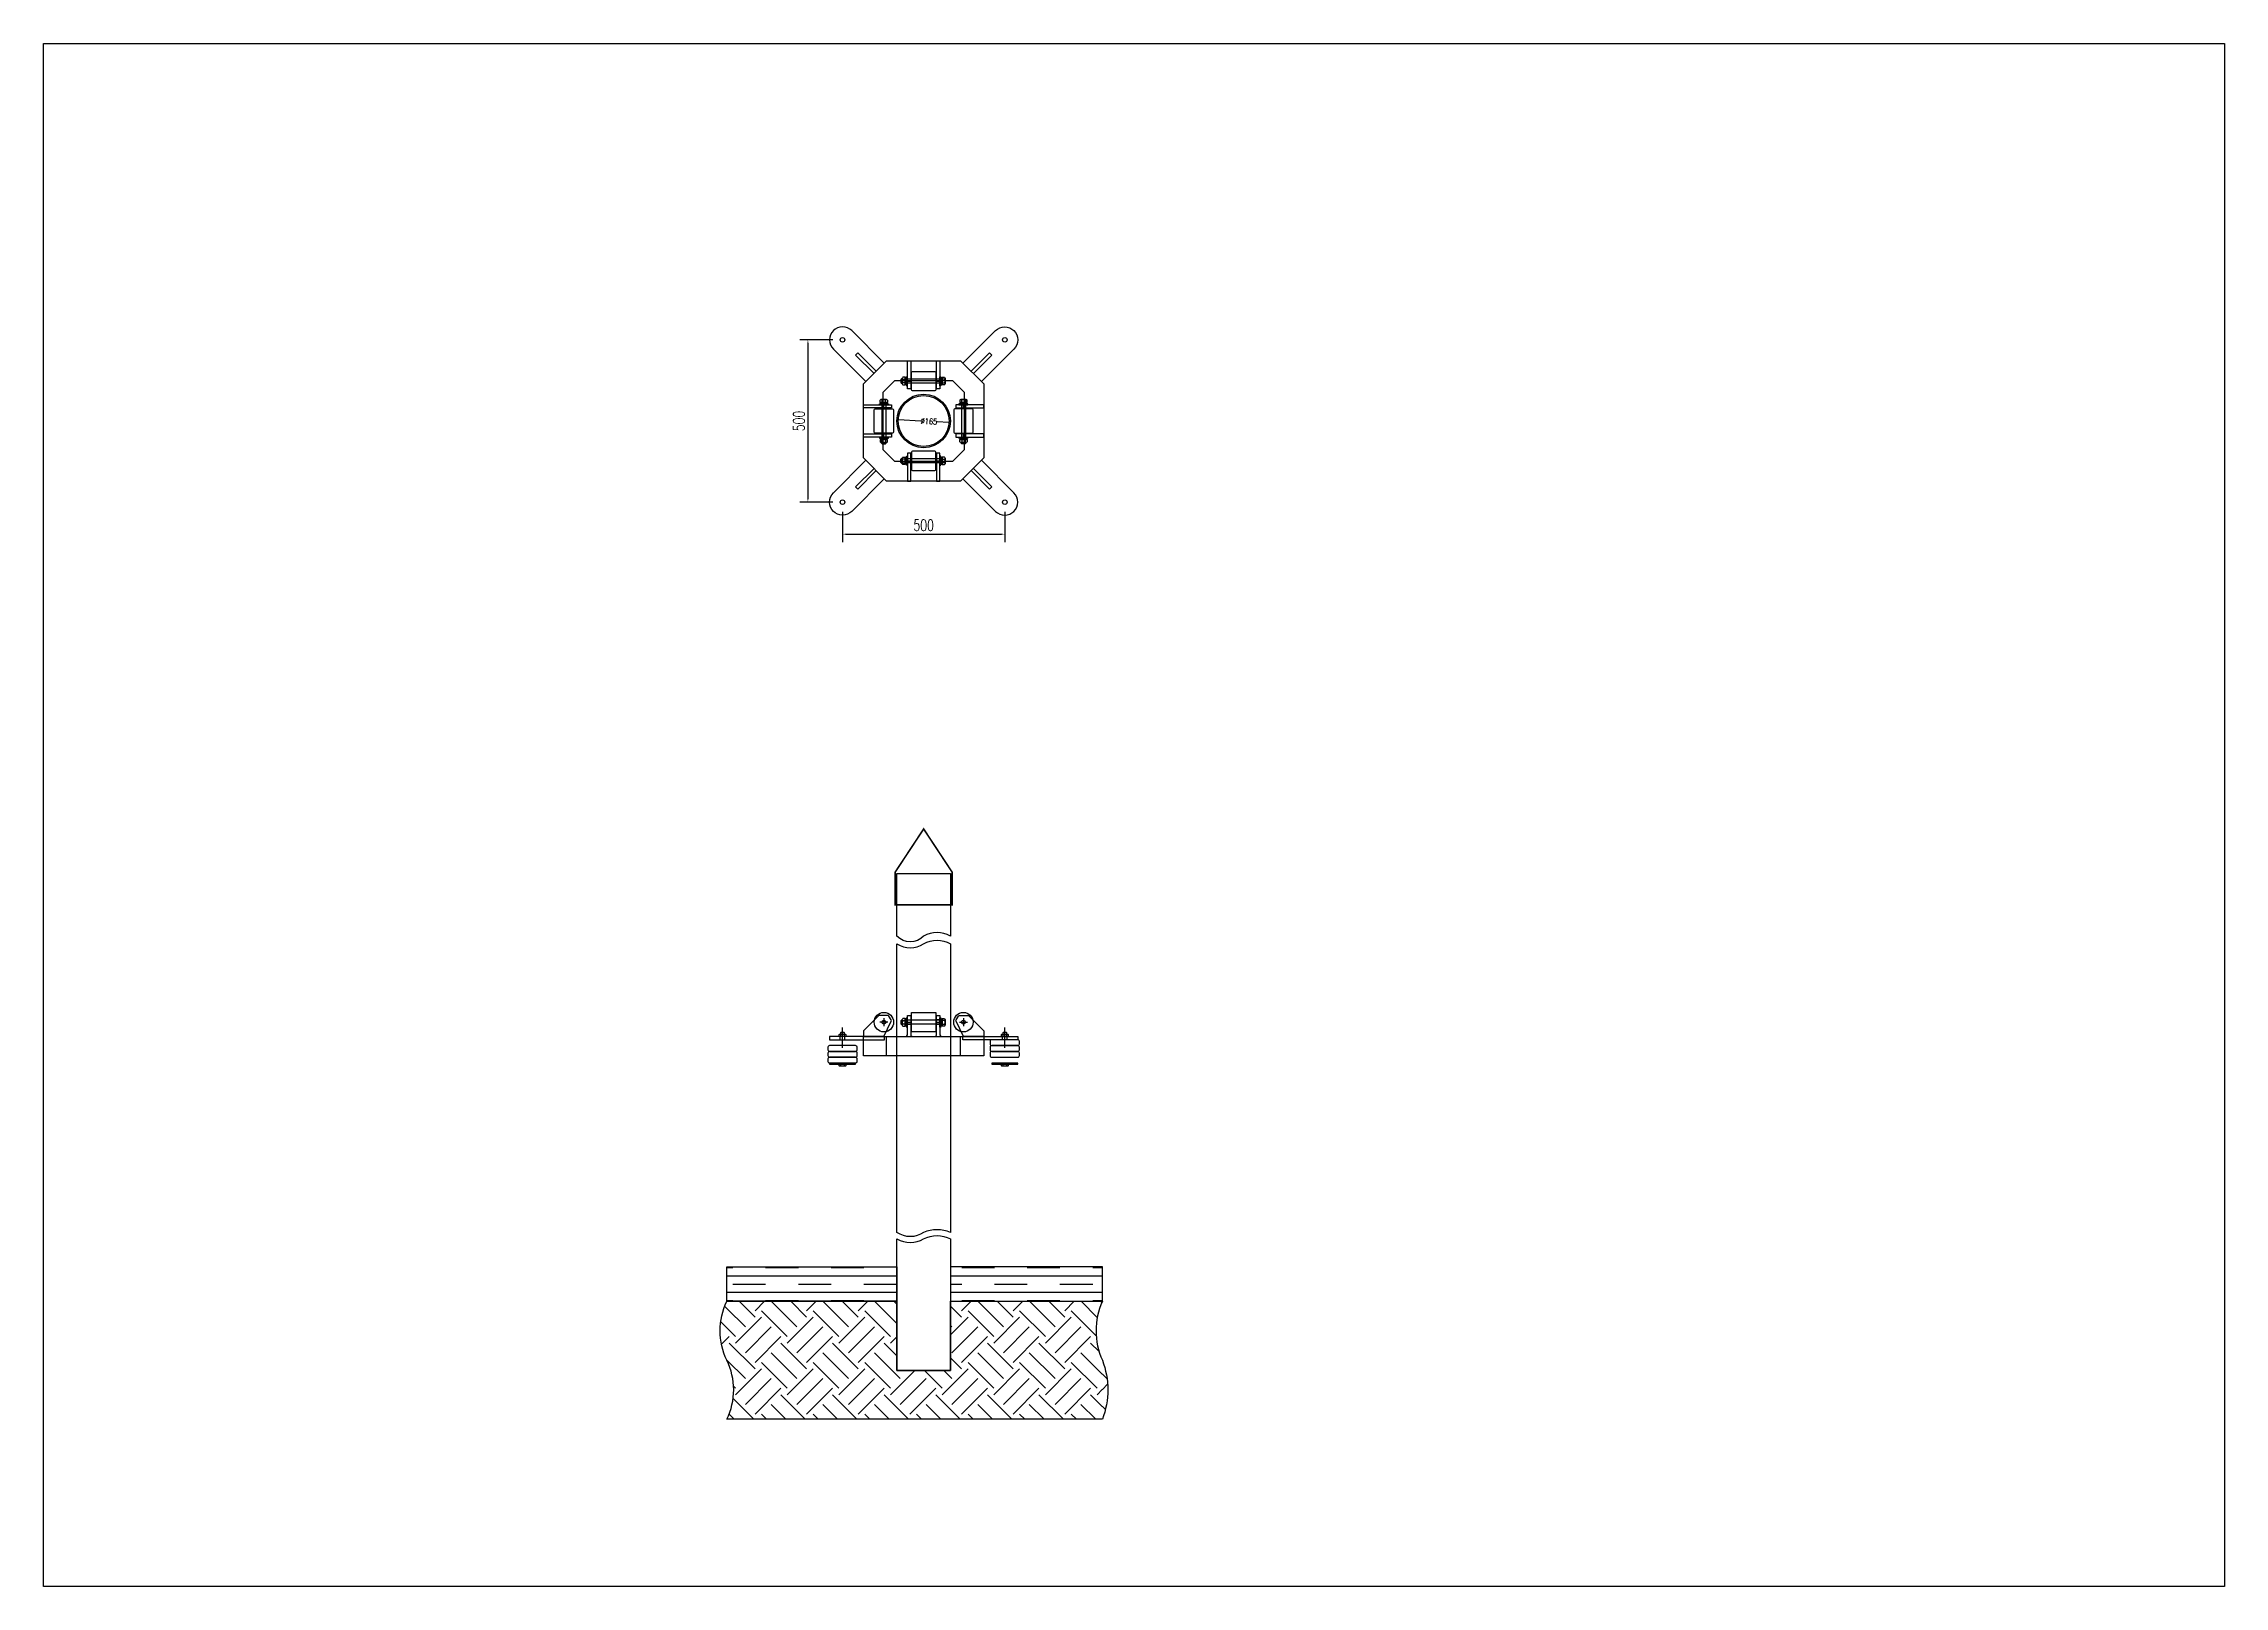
# Model space of a CAD drawing. Header units: millimetres. Extents: x -1714232 to -1367445, y 901519 to 1531173.
# Drawn here: x -1714232 to -1707512, y 919507 to 924259 of the extents above; entities that cross this region are included whole.
import ezdxf

# ---------------------------------------------------------------- set-up
doc = ezdxf.new("R2010")
doc.units = ezdxf.units.MM
doc.header["$LTSCALE"] = 1000
doc.linetypes.add('ACAD_ISO03W100', pattern=[30, 12, -18])
doc.layers.get('0').update_dxf_attribs({"linetype": 'CONTINUOUS'})
doc.layers.get('DEFPOINTS').update_dxf_attribs({"linetype": 'CONTINUOUS'})
for name, color, linetype in [('00-HATCH(填充)', 250, 'CONTINUOUS'), ('DOTE', 1, 'CONTINUOUS'), ('FT', 5, 'CONTINUOUS'), ('PUB_DIM', 3, 'CONTINUOUS'), ('W-ancillary measures附属措施', 1, 'CONTINUOUS'), ('W-MOUNTING固定方式', 5, 'CONTINUOUS'), ('ZJ', 251, 'CONTINUOUS')]:
    doc.layers.add(name, color=color, linetype=linetype)
doc.styles.add('STANDARD_T3', font='simplex.shx', dxfattribs={"width": 0.7, "bigfont": 'gbcbig.shx'})
doc.dimstyles.new('W&&10', dxfattribs={"dimtxt": 35, "dimasz": 10, "dimexe": 25, "dimexo": 30, "dimgap": 10, "dimtad": 1, "dimdec": 0, "dimzin": 0, "dimdsep": 46, "dimtxsty": 'STANDARD_T3', "dimcen": 0.09, "dimclrd": 1, "dimclre": 1, "dimclrt": 7, "dimazin": 2, "dimtfac": 1, "dimtdec": 0, "dimtix": 1, "dimtmove": 2, "dimatfit": 3, "dimfxl": 100, "dimtolj": 1, "dimtzin": 0, "dimarcsym": 0})
doc.dimstyles.new('W&&5', dxfattribs={"dimtxt": 17.5, "dimasz": 5, "dimexe": 12.5, "dimexo": 15, "dimgap": 5, "dimtad": 1, "dimdec": 0, "dimzin": 0, "dimdsep": 46, "dimtxsty": 'STANDARD_T3', "dimcen": 0.09, "dimclrd": 1, "dimclre": 1, "dimclrt": 7, "dimazin": 2, "dimtfac": 1, "dimtdec": 0, "dimtix": 1, "dimtmove": 2, "dimatfit": 3, "dimfxl": 100, "dimtolj": 1, "dimtzin": 0, "dimarcsym": 0})

msp = doc.modelspace()

# ---------------------------------------------------------------- blocks, each defined once
blk = doc.blocks.new('*D58')
at = {"color": 1, "lineweight": -2, "transparency": 16777216}
for p, q in [((-1711597.6, 923100.7), (-1711529, 923096.8)), ((-1711442.8, 923092), (-1711478.9, 923094))]:
    blk.add_line(p, q, dxfattribs=at)
at = {"color": 1, "transparency": 16777216}
for points in [[(-1711597.5, 923101.5), (-1711597.6, 923099.9), (-1711602.5, 923101)], [(-1711442.8, 923092.8), (-1711442.8, 923091.1), (-1711437.8, 923091.7)]]:
    blk.add_solid(points, dxfattribs=at)
at = {"layer": 'DEFPOINTS', "color": 0, "transparency": 16777216}
for p in [(-1711602.5, 923101, 0), (-1711437.8, 923091.7, 0)]:
    blk.add_point(p, dxfattribs=at)
at = {"color": 7, "transparency": 16777216, "insert": (-1711504, 923095.4), "char_height": 17.5, "attachment_point": 5, "rotation": 356.77079, "style": 'STANDARD_T3'}
blk.add_mtext('\\A1;∅165', dxfattribs=at)
blk = doc.blocks.new('*D59')
at = {"layer": 'DEFPOINTS', "color": 0, "transparency": 16777216}
for p in [(-1711770.2, 922846.3, 0), (-1711270.2, 922846.3, 0), (-1711270.2, 922747.7)]:
    blk.add_point(p, dxfattribs=at)
at = {"layer": 'PUB_DIM', "color": 1, "lineweight": -2, "transparency": 16777216}
for p, q in [((-1711770.2, 922816.3), (-1711770.2, 922722.7)), ((-1711270.2, 922816.3), (-1711270.2, 922722.7)), ((-1711760.2, 922747.7), (-1711280.2, 922747.7))]:
    blk.add_line(p, q, dxfattribs=at)
at = {"layer": 'PUB_DIM', "color": 1, "transparency": 16777216}
for points in [[(-1711760.2, 922749.3), (-1711760.2, 922746), (-1711770.2, 922747.7)], [(-1711280.2, 922749.3), (-1711280.2, 922746), (-1711270.2, 922747.7)]]:
    blk.add_solid(points, dxfattribs=at)
at = {"layer": 'PUB_DIM', "color": 7, "transparency": 16777216, "insert": (-1711520.2, 922775.2), "char_height": 35, "attachment_point": 5, "style": 'STANDARD_T3'}
blk.add_mtext('\\A1;500', dxfattribs=at)
blk = doc.blocks.new('*D60')
at = {"layer": 'DEFPOINTS', "color": 0, "transparency": 16777216}
for p in [(-1711770.2, 923346.3, 0), (-1711876.9, 922846.3), (-1711770.2, 922846.3, 0)]:
    blk.add_point(p, dxfattribs=at)
at = {"layer": 'PUB_DIM', "color": 1, "lineweight": -2, "transparency": 16777216}
for p, q in [((-1711800.2, 923346.3), (-1711901.9, 923346.3)), ((-1711876.9, 923336.3), (-1711876.9, 922856.3)), ((-1711800.2, 922846.3), (-1711901.9, 922846.3))]:
    blk.add_line(p, q, dxfattribs=at)
at = {"layer": 'PUB_DIM', "color": 1, "transparency": 16777216}
for points in [[(-1711878.6, 923336.3), (-1711875.3, 923336.3), (-1711876.9, 923346.3)], [(-1711878.6, 922856.3), (-1711875.3, 922856.3), (-1711876.9, 922846.3)]]:
    blk.add_solid(points, dxfattribs=at)
at = {"layer": 'PUB_DIM', "color": 7, "transparency": 16777216, "insert": (-1711904.4, 923096.3), "char_height": 35, "attachment_point": 5, "rotation": 90, "style": 'STANDARD_T3'}
blk.add_mtext('\\A1;500', dxfattribs=at)

# ---------------------------------------------------------------- dimensions: what is measured, and where the dimension line sits
dim = msp.add_diameter_dim_2p(p1=(-1711602.5, 923101, 0), p2=(-1711437.8, 923091.7, 0), dimstyle='W&&5')
dim.commit()
dim.dimension.update_dxf_attribs({"geometry": '*D58', "text_midpoint": (-1711504, 923095.4), "dimtype": 163})
at = {"layer": 'PUB_DIM'}
dim = msp.add_linear_dim(base=(-1711876.9, 922846.3), p1=(-1711770.2, 923346.3, 0), p2=(-1711770.2, 922846.3, 0), angle=90, dimstyle='W&&10', dxfattribs=at)
dim.commit()
dim.dimension.update_dxf_attribs({"geometry": '*D60', "text_midpoint": (-1711904.4, 923096.3)})
dim = msp.add_linear_dim(base=(-1711270.2, 922747.7), p1=(-1711770.2, 922846.3, 0), p2=(-1711270.2, 922846.3, 0), dimstyle='W&&10', dxfattribs=at)
dim.commit()
dim.dimension.update_dxf_attribs({"geometry": '*D59', "text_midpoint": (-1711520.2, 922775.2)})

# ---------------------------------------------------------------- hatches: boundary and pattern name
h = msp.add_hatch(color=256)
h.dxf.hatch_style = 1
edge = h.paths.add_edge_path()
edge.add_arc((-1711520.2, 923096.3), 82.5, 0, 360)
edge = h.paths.add_edge_path(flags=16)
edge.add_arc((-1711520.2, 923096.3), 78.5, 0, 360)
edge = h.paths.add_edge_path()
edge.add_arc((-1711520.2, 923096.3), 82.5, 0, 360)
edge = h.paths.add_edge_path(flags=16)
edge.add_arc((-1711520.2, 923096.3), 78.5, 0, 360)
h = msp.add_hatch()
h.set_pattern_fill('土壤', color=256, scale=30, angle=45)
h.set_pattern_definition([(45, (-3011878.98, -1010947.8), (0, 159.099026), [112.5, -112.5]), (45, (-3011908.81, -1010917.97), (0, 159.099026), [112.5, -112.5]), (45, (-3011938.64, -1010888.13), (0, 159.099026), [112.5, -112.5]), (135, (-3011938.64, -1010868.25), (-159.099026, 3e-14), [112.5, -112.5]), (135, (-3011908.81, -1010838.42), (-159.099026, 3e-14), [112.5, -112.5]), (135, (-3011878.98, -1010808.58), (-159.099026, 3e-14), [112.5, -112.5])])
edge = h.paths.add_edge_path()
edge.add_line((-1712126.5, 920384.7), (-1711602.7, 920384.7))
edge.add_line((-1711602.7, 920384.7), (-1711602.7, 920171.2))
edge.add_line((-1711602.7, 920171.2), (-1711437.7, 920171.2))
edge.add_line((-1711437.7, 920171.2), (-1711437.7, 920384.7))
edge.add_line((-1711437.7, 920384.7), (-1710969.6, 920384.7))
edge.add_arc((-1710766.9, 920293.9), 222.1, 155.86112, 204.13888)
edge.add_arc((-1711206.3, 920112.2), 253.5, -20.99526, 20.99526, ccw=False)
edge.add_line((-1710969.6, 920021.4), (-1712126.5, 920021.4))
edge.add_arc((-1712313.7, 920112.2), 208.1, 334.11584, 385.88416)
edge.add_arc((-1711937.7, 920293.9), 209.5, 154.30228, 205.69772, ccw=False)
at = {"layer": 'PUB_DIM'}
h = msp.add_hatch(dxfattribs=at)
h.set_pattern_fill('不能通行的沼泽地', color=256, scale=30)
h.set_pattern_definition([(0, (-3018882.764, -1011305.216), (100.77696, 50.38848), [100.77696, -100.77696]), (0, (-3018983.54, -1011280.02), (0, 50.38848), [])])
h.paths.add_polyline_path([(-1711602.7, 920384.7), (-1712126.5, 920384.7), (-1712126.5, 920491.3), (-1711602.7, 920491.3)])
h.paths.add_polyline_path([(-1711437.7, 920384.7), (-1710969.6, 920384.7), (-1710969.6, 920491.3), (-1711437.7, 920491.3)])

# ---------------------------------------------------------------- linework, layer by layer
at = {"color": 4}
for p, q in [((-1711586.2, 923219.3, 0), (-1711590.2, 923219.3, 0)), ((-1711586.2, 923225.3, 0), (-1711589.2, 923225.3, 0)), ((-1711589.2, 923213.3, 0), (-1711586.2, 923213.3, 0)), ((-1711649.2, 923030.3, 0), (-1711649.2, 923027.3, 0)), ((-1711643.2, 923030.3, 0), (-1711643.2, 923026.3, 0)), ((-1711637.2, 923027.3, 0), (-1711637.2, 923030.3, 0)), ((-1711403.2, 923027.3, 0), (-1711403.2, 923030.3, 0)), ((-1711397.2, 923030.3, 0), (-1711397.2, 923026.3, 0)), ((-1711391.2, 923030.3, 0), (-1711391.2, 923027.3, 0)), ((-1711586.2, 922973.3, 0), (-1711590.2, 922973.3, 0)), ((-1711589.2, 922979.3, 0), (-1711586.2, 922979.3, 0)), ((-1711586.2, 922967.3, 0), (-1711589.2, 922967.3, 0)), ((-1711586.2, 921249.9, 0), (-1711589.2, 921249.9, 0)), ((-1711586.2, 921243.9, 0), (-1711590.2, 921243.9, 0)), ((-1711589.2, 921237.9, 0), (-1711586.2, 921237.9, 0))]:
    msp.add_line(p, q, dxfattribs=at)
for p, q in [((-1711584.2, 923224.8, 0), (-1711577.2, 923224.8, 0)), ((-1711577.2, 923213.8, 0), (-1711584.2, 923213.8, 0)), ((-1711573.2, 923218.3, 0), (-1711577.2, 923221.6, 0)), ((-1711573.2, 923216, 0), (-1711577.2, 923219.3, 0)), ((-1711467.2, 923218.3, 0), (-1711463.2, 923221.6, 0)), ((-1711467.2, 923216, 0), (-1711463.2, 923219.3, 0)), ((-1711456.2, 923224.8, 0), (-1711463.2, 923224.8, 0)), ((-1711463.2, 923213.8, 0), (-1711456.2, 923213.8, 0)), ((-1711454.2, 923212.3, 0), (-1711454.2, 923226.3, 0)), ((-1711636.2, 923162.3, 0), (-1711650.2, 923162.3, 0)), ((-1711648.7, 923160.3, 0), (-1711648.7, 923153.3, 0)), ((-1711642.1, 923149.3, 0), (-1711645.5, 923153.3, 0)), ((-1711639.8, 923149.3, 0), (-1711643.2, 923153.3, 0)), ((-1711637.7, 923153.3, 0), (-1711637.7, 923160.3, 0)), ((-1711404.2, 923162.3, 0), (-1711390.2, 923162.3, 0)), ((-1711402.7, 923153.3, 0), (-1711402.7, 923160.3, 0)), ((-1711400.5, 923149.3, 0), (-1711397.2, 923153.3, 0)), ((-1711398.2, 923149.3, 0), (-1711394.9, 923153.3, 0)), ((-1711391.7, 923160.3, 0), (-1711391.7, 923153.3, 0)), ((-1711648.7, 923032.3, 0), (-1711648.7, 923039.3, 0)), ((-1711642.1, 923043.3, 0), (-1711645.5, 923039.3, 0)), ((-1711639.8, 923043.3, 0), (-1711643.2, 923039.3, 0)), ((-1711637.7, 923039.3, 0), (-1711637.7, 923032.3, 0)), ((-1711402.7, 923039.3, 0), (-1711402.7, 923032.3, 0)), ((-1711400.5, 923043.3, 0), (-1711397.2, 923039.3, 0)), ((-1711398.2, 923043.3, 0), (-1711394.9, 923039.3, 0)), ((-1711391.7, 923032.3, 0), (-1711391.7, 923039.3, 0)), ((-1711577.2, 922978.8, 0), (-1711584.2, 922978.8, 0)), ((-1711584.2, 922967.8, 0), (-1711577.2, 922967.8, 0)), ((-1711573.2, 922976.7, 0), (-1711577.2, 922973.3, 0)), ((-1711573.2, 922974.4, 0), (-1711577.2, 922971, 0)), ((-1711467.2, 922976.7, 0), (-1711463.2, 922973.3, 0)), ((-1711467.2, 922974.4, 0), (-1711463.2, 922971, 0)), ((-1711463.2, 922978.8, 0), (-1711456.2, 922978.8, 0)), ((-1711456.2, 922967.8, 0), (-1711463.2, 922967.8, 0)), ((-1711454.2, 922980.3, 0), (-1711454.2, 922966.3, 0)), ((-1711584.2, 921249.4, 0), (-1711577.2, 921249.4, 0)), ((-1711573.2, 921242.9, 0), (-1711577.2, 921246.2, 0)), ((-1711570.2, 921205.5, 0), (-1711570.2, 921265.5, 0)), ((-1711480.2, 921205.5, 0), (-1711480.2, 921265.5, 0)), ((-1711480.2, 921265.5, 0), (-1711470.2, 921265.5, 0)), ((-1711470.2, 921265.5, 0), (-1711470.2, 921205.5, 0)), ((-1711467.2, 921242.9, 0), (-1711463.2, 921246.2, 0)), ((-1711456.2, 921249.4, 0), (-1711463.2, 921249.4, 0)), ((-1711454.2, 921236.9, 0), (-1711454.2, 921250.9, 0)), ((-1711577.2, 921238.4, 0), (-1711584.2, 921238.4, 0)), ((-1711573.2, 921240.6, 0), (-1711577.2, 921243.9, 0)), ((-1711575.2, 921200.5, 0), (-1711465.2, 921200.5, 0)), ((-1711467.2, 921240.6, 0), (-1711463.2, 921243.9, 0)), ((-1711463.2, 921238.4, 0), (-1711456.2, 921238.4, 0))]:
    msp.add_line(p, q)
at = {"color": 6, "linetype": 'ACAD_ISO03W100'}
for p, q in [((-1711470.2, 923224.8, 0), (-1711570.2, 923224.8, 0)), ((-1711470.2, 923212.8, 0), (-1711570.2, 923212.8, 0)), ((-1711648.7, 923146.3, 0), (-1711648.7, 923046.3, 0)), ((-1711636.7, 923146.3, 0), (-1711636.7, 923046.3, 0)), ((-1711403.7, 923146.3, 0), (-1711403.7, 923046.3, 0)), ((-1711391.7, 923146.3, 0), (-1711391.7, 923046.3, 0)), ((-1711470.2, 922979.8, 0), (-1711570.2, 922979.8, 0)), ((-1711470.2, 922967.8, 0), (-1711570.2, 922967.8, 0)), ((-1711470.2, 921250.5, 0), (-1711570.2, 921250.5, 0)), ((-1711470.2, 921238.5, 0), (-1711570.2, 921238.5, 0))]:
    msp.add_line(p, q, dxfattribs=at)
at = {"color": 2}
for p, q in [((-1711570.2, 923218.8, 0), (-1711560.2, 923218.8, 0)), ((-1711480.2, 923218.8, 0), (-1711470.2, 923218.8, 0)), ((-1711642.7, 923136.3, 0), (-1711642.7, 923146.3, 0)), ((-1711397.7, 923136.3, 0), (-1711397.7, 923146.3, 0)), ((-1711642.7, 923046.3, 0), (-1711642.7, 923056.3, 0)), ((-1711397.7, 923046.3, 0), (-1711397.7, 923056.3, 0)), ((-1711570.2, 922973.8, 0), (-1711560.2, 922973.8, 0)), ((-1711480.2, 922973.8, 0), (-1711470.2, 922973.8, 0)), ((-1711570.2, 921244.5, 0), (-1711560.2, 921244.5, 0)), ((-1711480.2, 921244.5, 0), (-1711470.2, 921244.5, 0))]:
    msp.add_line(p, q, dxfattribs=at)
at = {"color": 1}
for p, q in [((-1711570.2, 921251.5, 0), (-1711560.2, 921251.5, 0)), ((-1711470.2, 921251.5, 0), (-1711480.2, 921251.5, 0)), ((-1711560.2, 921237.5, 0), (-1711570.2, 921237.5, 0)), ((-1711470.2, 921237.5, 0), (-1711480.2, 921237.5, 0))]:
    msp.add_line(p, q, dxfattribs=at)
at = {"color": 5}
for p, q in [((-1711634.2, 921140.5, 0), (-1711634.2, 921200.5, 0)), ((-1711406.2, 921140.5, 0), (-1711406.2, 921200.5, 0))]:
    msp.add_line(p, q, dxfattribs=at)
at = {"elevation": 0}
for points in [[(-1711335.2, 923210.3), (-1711335.2, 922982.3), (-1711406.2, 922911.3), (-1711634.2, 922911.3), (-1711705.2, 922982.3), (-1711705.2, 923210.3), (-1711634.2, 923281.3), (-1711406.2, 923281.3)], [(-1711560.2, 923281.3), (-1711560.2, 923195.5), (-1711570.2, 923195.5), (-1711570.2, 923281.3)], [(-1711470.2, 923281.3), (-1711470.2, 923195.5), (-1711480.2, 923195.5), (-1711480.2, 923281.3)], [(-1711395.2, 923185.5), (-1711395.2, 923007.2), (-1711431, 922971.3), (-1711609.3, 922971.3), (-1711645.2, 923007.2), (-1711645.2, 923185.5), (-1711609.3, 923221.3), (-1711431, 923221.3)], [(-1711590.2, 923214.3), (-1711588.2, 923212.3), (-1711588.2, 923226.3), (-1711590.2, 923224.3)], [(-1711586.2, 923210.8), (-1711586.2, 923213.8), (-1711586.2, 923224.8), (-1711586.2, 923227.8)], [(-1711454.2, 923210.8), (-1711454.2, 923213.8), (-1711454.2, 923224.8), (-1711454.2, 923227.8)], [(-1711705.2, 923146.3), (-1711619.4, 923146.3), (-1711619.4, 923136.3), (-1711705.2, 923136.3)], [(-1711634.7, 923162.3), (-1711637.7, 923162.3), (-1711648.7, 923162.3), (-1711651.7, 923162.3)], [(-1711335.2, 923146.3), (-1711421, 923146.3), (-1711421, 923136.3), (-1711335.2, 923136.3)], [(-1711405.7, 923162.3), (-1711402.7, 923162.3), (-1711391.7, 923162.3), (-1711388.7, 923162.3)], [(-1711705.2, 923056.3), (-1711619.4, 923056.3), (-1711619.4, 923046.3), (-1711705.2, 923046.3)], [(-1711634.7, 923030.3), (-1711637.7, 923030.3), (-1711648.7, 923030.3), (-1711651.7, 923030.3)], [(-1711638.2, 923026.3), (-1711636.2, 923028.3), (-1711650.2, 923028.3), (-1711648.2, 923026.3)], [(-1711560.2, 922911.3), (-1711560.2, 922997.1), (-1711570.2, 922997.1), (-1711570.2, 922911.3)], [(-1711470.2, 922911.3), (-1711470.2, 922997.1), (-1711480.2, 922997.1), (-1711480.2, 922911.3)], [(-1711335.2, 923056.3), (-1711421, 923056.3), (-1711421, 923046.3), (-1711335.2, 923046.3)], [(-1711405.7, 923030.3), (-1711402.7, 923030.3), (-1711391.7, 923030.3), (-1711388.7, 923030.3)], [(-1711402.2, 923026.3), (-1711404.2, 923028.3), (-1711390.2, 923028.3), (-1711392.2, 923026.3)], [(-1711590.2, 922978.3), (-1711588.2, 922980.3), (-1711588.2, 922966.3), (-1711590.2, 922968.3)], [(-1711586.2, 922981.8), (-1711586.2, 922978.8), (-1711586.2, 922967.8), (-1711586.2, 922964.8)], [(-1711454.2, 922981.8), (-1711454.2, 922978.8), (-1711454.2, 922967.8), (-1711454.2, 922964.8)], [(-1711590.2, 921238.9), (-1711588.2, 921236.9), (-1711588.2, 921250.9), (-1711590.2, 921248.9)], [(-1711586.2, 921235.4), (-1711586.2, 921238.4), (-1711586.2, 921249.4), (-1711586.2, 921252.4)], [(-1711557.7, 921274.5), (-1711482.7, 921274.5), (-1711482.7, 921214.5), (-1711557.7, 921214.5)], [(-1711454.2, 921235.4), (-1711454.2, 921238.4), (-1711454.2, 921249.4), (-1711454.2, 921252.4)]]:
    msp.add_lwpolyline(points, close=True, dxfattribs=at)
for points in [[(-1711588.2, 923212.3), (-1711586.2, 923212.3), (-1711586.2, 923226.3), (-1711588.2, 923226.3)], [(-1711573.2, 923232.8), (-1711573.2, 923204.8), (-1711570.2, 923204.8), (-1711570.2, 923232.8), (-1711573.2, 923232.8), (-1711573.2, 923231.8)], [(-1711467.2, 923232.8), (-1711467.2, 923204.8), (-1711470.2, 923204.8), (-1711470.2, 923232.8), (-1711467.2, 923232.8), (-1711467.2, 923231.8)], [(-1711656.7, 923149.3), (-1711628.7, 923149.3), (-1711628.7, 923146.3), (-1711656.7, 923146.3), (-1711656.7, 923149.3), (-1711655.7, 923149.3)], [(-1711383.7, 923149.3), (-1711411.7, 923149.3), (-1711411.7, 923146.3), (-1711383.7, 923146.3), (-1711383.7, 923149.3), (-1711384.7, 923149.3)], [(-1711656.7, 923043.3), (-1711628.7, 923043.3), (-1711628.7, 923046.3), (-1711656.7, 923046.3), (-1711656.7, 923043.3), (-1711655.7, 923043.3)], [(-1711636.2, 923028.3), (-1711636.2, 923030.3), (-1711650.2, 923030.3), (-1711650.2, 923028.3)], [(-1711383.7, 923043.3), (-1711411.7, 923043.3), (-1711411.7, 923046.3), (-1711383.7, 923046.3), (-1711383.7, 923043.3), (-1711384.7, 923043.3)], [(-1711404.2, 923028.3), (-1711404.2, 923030.3), (-1711390.2, 923030.3), (-1711390.2, 923028.3)], [(-1711588.2, 922980.3), (-1711586.2, 922980.3), (-1711586.2, 922966.3), (-1711588.2, 922966.3)], [(-1711573.2, 922959.8), (-1711573.2, 922987.8), (-1711570.2, 922987.8), (-1711570.2, 922959.8), (-1711573.2, 922959.8), (-1711573.2, 922960.8)], [(-1711467.2, 922959.8), (-1711467.2, 922987.8), (-1711470.2, 922987.8), (-1711470.2, 922959.8), (-1711467.2, 922959.8), (-1711467.2, 922960.8)], [(-1711588.2, 921236.9), (-1711586.2, 921236.9), (-1711586.2, 921250.9), (-1711588.2, 921250.9)], [(-1711573.2, 921257.4), (-1711573.2, 921229.4), (-1711570.2, 921229.4), (-1711570.2, 921257.4), (-1711573.2, 921257.4), (-1711573.2, 921256.4)], [(-1711467.2, 921257.4), (-1711467.2, 921229.4), (-1711470.2, 921229.4), (-1711470.2, 921257.4), (-1711467.2, 921257.4), (-1711467.2, 921256.4)]]:
    msp.add_lwpolyline(points, dxfattribs=at)
for points in [[(-1711584.2, 923207.8), (-1711577.2, 923207.8), (-1711577.2, 923208.8), (-1711573.2, 923208.8), (-1711573.2, 923229.8), (-1711577.2, 923229.8), (-1711577.2, 923208.8), (-1711577.2, 923230.8), (-1711584.2, 923230.8, 0.666667), (-1711584.2, 923224.8, 0.363636), (-1711584.2, 923213.8, 0.666667)], [(-1711552.7, 923248.8), (-1711487.7, 923248.8, -0.414214), (-1711482.7, 923243.8), (-1711482.7, 923193.8, -0.414214), (-1711487.7, 923188.8), (-1711552.7, 923188.8, -0.414214), (-1711557.7, 923193.8), (-1711557.7, 923243.8, -0.414214)], [(-1711456.2, 923207.8), (-1711463.2, 923207.8), (-1711463.2, 923208.8), (-1711467.2, 923208.8), (-1711467.2, 923229.8), (-1711463.2, 923229.8), (-1711463.2, 923208.8), (-1711463.2, 923230.8), (-1711456.2, 923230.8, -0.666667), (-1711456.2, 923224.8, -0.363636), (-1711456.2, 923213.8, -0.666667)], [(-1711672.7, 923063.8), (-1711672.7, 923128.8, -0.414214), (-1711667.7, 923133.8), (-1711617.7, 923133.8, -0.414214), (-1711612.7, 923128.8), (-1711612.7, 923063.8, -0.414214), (-1711617.7, 923058.8), (-1711667.7, 923058.8, -0.414214)], [(-1711631.7, 923160.3), (-1711631.7, 923153.3), (-1711632.7, 923153.3), (-1711632.7, 923149.3), (-1711653.7, 923149.3), (-1711653.7, 923153.3), (-1711632.7, 923153.3), (-1711654.7, 923153.3), (-1711654.7, 923160.3, -0.666667), (-1711648.7, 923160.3, -0.363636), (-1711637.7, 923160.3, -0.666667)], [(-1711367.7, 923063.8), (-1711367.7, 923128.8, 0.414214), (-1711372.7, 923133.8), (-1711422.7, 923133.8, 0.414214), (-1711427.7, 923128.8), (-1711427.7, 923063.8, 0.414214), (-1711422.7, 923058.8), (-1711372.7, 923058.8, 0.414214)], [(-1711408.7, 923160.3), (-1711408.7, 923153.3), (-1711407.7, 923153.3), (-1711407.7, 923149.3), (-1711386.7, 923149.3), (-1711386.7, 923153.3), (-1711407.7, 923153.3), (-1711385.7, 923153.3), (-1711385.7, 923160.3, 0.666667), (-1711391.7, 923160.3, 0.363636), (-1711402.7, 923160.3, 0.666667)], [(-1711631.7, 923032.3), (-1711631.7, 923039.3), (-1711632.7, 923039.3), (-1711632.7, 923043.3), (-1711653.7, 923043.3), (-1711653.7, 923039.3), (-1711632.7, 923039.3), (-1711654.7, 923039.3), (-1711654.7, 923032.3, 0.666667), (-1711648.7, 923032.3, 0.363636), (-1711637.7, 923032.3, 0.666667)], [(-1711552.7, 922943.8), (-1711487.7, 922943.8, 0.414214), (-1711482.7, 922948.8), (-1711482.7, 922998.8, 0.414214), (-1711487.7, 923003.8), (-1711552.7, 923003.8, 0.414214), (-1711557.7, 922998.8), (-1711557.7, 922948.8, 0.414214)], [(-1711408.7, 923032.3), (-1711408.7, 923039.3), (-1711407.7, 923039.3), (-1711407.7, 923043.3), (-1711386.7, 923043.3), (-1711386.7, 923039.3), (-1711407.7, 923039.3), (-1711385.7, 923039.3), (-1711385.7, 923032.3, -0.666667), (-1711391.7, 923032.3, -0.363636), (-1711402.7, 923032.3, -0.666667)], [(-1711584.2, 922984.8), (-1711577.2, 922984.8), (-1711577.2, 922983.8), (-1711573.2, 922983.8), (-1711573.2, 922962.8), (-1711577.2, 922962.8), (-1711577.2, 922983.8), (-1711577.2, 922961.8), (-1711584.2, 922961.8, -0.666667), (-1711584.2, 922967.8, -0.363636), (-1711584.2, 922978.8, -0.666667)], [(-1711456.2, 922984.8), (-1711463.2, 922984.8), (-1711463.2, 922983.8), (-1711467.2, 922983.8), (-1711467.2, 922962.8), (-1711463.2, 922962.8), (-1711463.2, 922983.8), (-1711463.2, 922961.8), (-1711456.2, 922961.8, 0.666667), (-1711456.2, 922967.8, 0.363636), (-1711456.2, 922978.8, 0.666667)], [(-1711602.7, 921702), (-1711437.7, 921702), (-1711437.7, 921509.2, 0.282726), (-1711520.2, 921509.2, -0.412328), (-1711602.7, 921509.2)], [(-1711602.7, 921485.8, 0.293594), (-1711520.2, 921485.8, -0.266932), (-1711437.7, 921485.8), (-1711437.7, 920596.6, 0.208094), (-1711520.2, 920596.6, -0.307823), (-1711602.7, 920596.6)], [(-1711584.2, 921232.4), (-1711577.2, 921232.4), (-1711577.2, 921233.4), (-1711573.2, 921233.4), (-1711573.2, 921254.4), (-1711577.2, 921254.4), (-1711577.2, 921233.4), (-1711577.2, 921255.4), (-1711584.2, 921255.4, 0.666667), (-1711584.2, 921249.4, 0.363636), (-1711584.2, 921238.4, 0.666667)], [(-1711456.2, 921232.4), (-1711463.2, 921232.4), (-1711463.2, 921233.4), (-1711467.2, 921233.4), (-1711467.2, 921254.4), (-1711463.2, 921254.4), (-1711463.2, 921233.4), (-1711463.2, 921255.4), (-1711456.2, 921255.4, -0.666667), (-1711456.2, 921249.4, -0.363636), (-1711456.2, 921238.4, -0.666667)]]:
    msp.add_lwpolyline(points, format="xyb", close=True, dxfattribs=at)
msp.add_lwpolyline([(-1711570.2, 921265.5), (-1711560.2, 921265.5), (-1711560.2, 921205.5, 0.414214), (-1711555.2, 921200.5)], format="xyb", dxfattribs=at)
at = {"color": 2, "elevation": 0}
for points in [[(-1711779.7, 921207.5), (-1711760.7, 921207.5), (-1711759.7, 921206.5), (-1711759.7, 921201.5), (-1711760.7, 921200.5), (-1711779.7, 921200.5), (-1711780.7, 921201.5), (-1711780.7, 921206.5)], [(-1711776.2, 921207.5), (-1711764.2, 921207.5), (-1711764.2, 921211.5), (-1711765.2, 921212.5), (-1711775.2, 921212.5), (-1711776.2, 921211.5)], [(-1711775.7, 921207.5), (-1711764.7, 921207.5), (-1711764.7, 921200.5), (-1711775.7, 921200.5)], [(-1711279.7, 921207.5), (-1711260.7, 921207.5), (-1711259.7, 921206.5), (-1711259.7, 921201.5), (-1711260.7, 921200.5), (-1711279.7, 921200.5), (-1711280.7, 921201.5), (-1711280.7, 921206.5)], [(-1711276.2, 921207.5), (-1711264.2, 921207.5), (-1711264.2, 921211.5), (-1711265.2, 921212.5), (-1711275.2, 921212.5), (-1711276.2, 921211.5)], [(-1711275.7, 921207.5), (-1711264.7, 921207.5), (-1711264.7, 921200.5), (-1711275.7, 921200.5)], [(-1711780.7, 921115.5), (-1711759.7, 921115.5), (-1711759.7, 921109.5), (-1711760.7, 921108.5), (-1711779.7, 921108.5), (-1711780.7, 921109.5)], [(-1711775.7, 921115.5), (-1711764.7, 921115.5), (-1711764.7, 921108.5), (-1711775.7, 921108.5)], [(-1711280.7, 921115.5), (-1711259.7, 921115.5), (-1711259.7, 921109.5), (-1711260.7, 921108.5), (-1711279.7, 921108.5), (-1711280.7, 921109.5)], [(-1711275.7, 921115.5), (-1711264.7, 921115.5), (-1711264.7, 921108.5), (-1711275.7, 921108.5)]]:
    msp.add_lwpolyline(points, close=True, dxfattribs=at)
at = {"color": 5, "elevation": 0}
msp.add_lwpolyline([(-1711705.2, 921200.5), (-1711335.2, 921200.5), (-1711335.2, 921140.5), (-1711705.2, 921140.5)], close=True, dxfattribs=at)
at = {"color": 6, "elevation": 0}
for points in [[(-1711810.2, 921115.5), (-1711730.2, 921115.5), (-1711730.2, 921118.5), (-1711810.2, 921118.5)], [(-1711310.2, 921115.5), (-1711230.2, 921115.5), (-1711230.2, 921118.5), (-1711310.2, 921118.5)]]:
    msp.add_lwpolyline(points, close=True, dxfattribs=at)
msp.add_lwpolyline([(-1712126.5, 920384.7), (-1711602.7, 920384.7), (-1711602.7, 920171.2), (-1711437.7, 920171.2), (-1711437.7, 920384.7), (-1710969.6, 920384.7, 0.213824), (-1710969.6, 920203.1, -0.185296), (-1710969.6, 920021.4), (-1712126.5, 920021.4, 0.229804), (-1712126.5, 920203.1, -0.228091)], format="xyb", close=True)
at = {"lineweight": -3}
for centre in [(-1711642.7, 921244.5, 0), (-1711397.7, 921244.5, 0)]:
    msp.add_circle(centre, 30, dxfattribs=at)
for centre, start, end in [((-1711575.2, 921205.5, 0), 270, 0), ((-1711485.2, 921205.5, 0), 270, 0), ((-1711465.2, 921205.5, 0), 180, 270)]:
    msp.add_arc(centre, 5, start, end)
at = {"layer": '00-HATCH(填充)', "color": 0, "lineweight": -3, "ltscale": 0.5}
for p, q in [((-1711642.7, 921257, 0), (-1711642.7, 921232, 0)), ((-1711397.7, 921257, 0), (-1711397.7, 921232, 0)), ((-1711630.2, 921244.5, 0), (-1711655.2, 921244.5, 0)), ((-1711410.2, 921244.5, 0), (-1711385.2, 921244.5, 0))]:
    msp.add_line(p, q, dxfattribs=at)
at = {"layer": '00-HATCH(填充)', "color": 0, "lineweight": -3, "elevation": 0}
for points in [[(-1711642.7, 921200.5), (-1711619.9, 921247.2, 0.267952), (-1711620.2, 921252.2), (-1711627.7, 921263.2, 0.249325), (-1711631.9, 921265.5), (-1711655.6, 921265.5, 0.198912), (-1711659.1, 921264), (-1711705.2, 921218), (-1711705.2, 921200.5)], [(-1711397.7, 921200.5), (-1711420.5, 921247.2, -0.267952), (-1711420.1, 921252.2), (-1711412.6, 921263.2, -0.249325), (-1711408.5, 921265.5), (-1711384.7, 921265.5, -0.198912), (-1711381.2, 921264), (-1711335.2, 921218), (-1711335.2, 921200.5)]]:
    msp.add_lwpolyline(points, format="xyb", close=True, dxfattribs=at)
at = {"layer": '00-HATCH(填充)', "color": 0, "lineweight": -3}
for centre in [(-1711642.7, 921244.5, 0), (-1711397.7, 921244.5, 0)]:
    msp.add_circle(centre, 6, dxfattribs=at)
at = {"layer": 'DOTE'}
for p, q in [((-1711770.2, 921165.7, 0), (-1711770.2, 921227.6, 0)), ((-1711270.2, 921165.7, 0), (-1711270.2, 921227.6, 0))]:
    msp.add_line(p, q, dxfattribs=at)
at = {"layer": 'FT', "elevation": 0}
for points in [[(-1711310.2, 921172.5), (-1711230.2, 921172.5, 0.414214), (-1711225.2, 921177.5), (-1711225.2, 921185.5, 0.414214), (-1711230.2, 921190.5), (-1711310.2, 921190.5, 0.414214), (-1711315.2, 921185.5), (-1711315.2, 921177.5, 0.414214)], [(-1711810.2, 921154.5), (-1711730.2, 921154.5, 0.414214), (-1711725.2, 921159.5), (-1711725.2, 921167.5, 0.414214), (-1711730.2, 921172.5), (-1711810.2, 921172.5, 0.414214), (-1711815.2, 921167.5), (-1711815.2, 921159.5, 0.414214)], [(-1711810.2, 921136.5), (-1711730.2, 921136.5, 0.414214), (-1711725.2, 921141.5), (-1711725.2, 921149.5, 0.414214), (-1711730.2, 921154.5), (-1711810.2, 921154.5, 0.414214), (-1711815.2, 921149.5), (-1711815.2, 921141.5, 0.414214)], [(-1711810.2, 921118.5), (-1711730.2, 921118.5, 0.414214), (-1711725.2, 921123.5), (-1711725.2, 921131.5, 0.414214), (-1711730.2, 921136.5), (-1711810.2, 921136.5, 0.414214), (-1711815.2, 921131.5), (-1711815.2, 921123.5, 0.414214)], [(-1711310.2, 921154.5), (-1711230.2, 921154.5, 0.414214), (-1711225.2, 921159.5), (-1711225.2, 921167.5, 0.414214), (-1711230.2, 921172.5), (-1711310.2, 921172.5, 0.414214), (-1711315.2, 921167.5), (-1711315.2, 921159.5, 0.414214)], [(-1711310.2, 921136.5), (-1711230.2, 921136.5, 0.414214), (-1711225.2, 921141.5), (-1711225.2, 921149.5, 0.414214), (-1711230.2, 921154.5), (-1711310.2, 921154.5, 0.414214), (-1711315.2, 921149.5), (-1711315.2, 921141.5, 0.414214)]]:
    msp.add_lwpolyline(points, format="xyb", close=True, dxfattribs=at)
at = {"layer": 'PUB_DIM'}
for points in [[(-1714232, 924258.6), (-1707512, 924258.6), (-1707512, 919506.6), (-1714232, 919506.6)], [(-1711602.7, 920384.7), (-1712126.5, 920384.7), (-1712126.5, 920491.3), (-1711602.7, 920491.3)], [(-1711437.7, 920384.7), (-1710969.6, 920384.7), (-1710969.6, 920491.3), (-1711437.7, 920491.3)]]:
    msp.add_lwpolyline(points, close=True, dxfattribs=at)
at = {"layer": 'PUB_DIM', "const_width": 5, "elevation": 0}
msp.add_lwpolyline([(-1711607.7, 921605.6), (-1711607.7, 921707), (-1711520.2, 921839.6), (-1711432.7, 921707), (-1711432.7, 921605.6), (-1711607.7, 921605.6)], dxfattribs=at)
at = {"layer": 'W-ancillary measures附属措施'}
for radius in [82.5, 82.5, 82.5, 82.5, 78.5, 78.5, 78.5, 78.5]:
    msp.add_circle((-1711520.2, 923096.3, 0), radius, dxfattribs=at)
at = {"layer": 'W-MOUNTING固定方式', "color": 6}
for p, q in [((-1711777.2, 921190.5, 0), (-1711777.2, 921200.5, 0)), ((-1711763.2, 921190.5, 0), (-1711763.2, 921200.5, 0)), ((-1711277.2, 921190.5, 0), (-1711277.2, 921200.5, 0)), ((-1711263.2, 921190.5, 0), (-1711263.2, 921200.5, 0))]:
    msp.add_line(p, q, dxfattribs=at)
at = {"layer": 'W-MOUNTING固定方式', "color": 6, "elevation": 0}
for points in [[(-1711641.4, 923274.1), (-1711741.9, 923374.6, 0.414214), (-1711798.5, 923374.6), (-1711798.5, 923374.6, 0.414214), (-1711798.5, 923318), (-1711698, 923217.5)], [(-1711399, 923274.1), (-1711298.5, 923374.6, -0.414214), (-1711241.9, 923374.6), (-1711241.9, 923374.6, -0.414214), (-1711241.9, 923318), (-1711342.4, 923217.5)], [(-1711641.4, 922918.5), (-1711741.9, 922818, -0.414214), (-1711798.5, 922818), (-1711798.5, 922818, -0.414214), (-1711798.5, 922874.6), (-1711698, 922975.1)], [(-1711399, 922918.5), (-1711298.5, 922818, 0.414214), (-1711241.9, 922818), (-1711241.9, 922818, 0.414214), (-1711241.9, 922874.6), (-1711342.4, 922975.1)]]:
    msp.add_lwpolyline(points, format="xyb", dxfattribs=at)
for points in [[(-1711666.1, 923249.4), (-1711722.7, 923305.9), (-1711729.8, 923298.8), (-1711673.2, 923242.3)], [(-1711374.2, 923249.4), (-1711317.6, 923305.9), (-1711310.6, 923298.8), (-1711367.1, 923242.3)], [(-1711666.1, 922943.3), (-1711722.7, 922886.7), (-1711729.8, 922893.8), (-1711673.2, 922950.4)], [(-1711374.2, 922943.3), (-1711317.6, 922886.7), (-1711310.6, 922893.8), (-1711367.1, 922950.4)]]:
    msp.add_lwpolyline(points, dxfattribs=at)
for points in [[(-1711641.3, 921200.5), (-1711810.2, 921200.5), (-1711810.2, 921190.5), (-1711641.3, 921190.5)], [(-1711399.1, 921200.5), (-1711230.2, 921200.5), (-1711230.2, 921190.5), (-1711399.1, 921190.5)]]:
    msp.add_lwpolyline(points, close=True, dxfattribs=at)
at = {"layer": 'W-MOUNTING固定方式', "color": 5}
for centre in [(-1711770.2, 923346.3, 0), (-1711270.2, 923346.3, 0), (-1711770.2, 922846.3, 0), (-1711270.2, 922846.3, 0)]:
    msp.add_circle(centre, 7, dxfattribs=at)
at = {"layer": 'ZJ', "color": 1, "linetype": 'Continuous', "elevation": 0}
msp.add_lwpolyline([(-1711437.7, 920577.4), (-1711437.7, 920171.2), (-1711602.7, 920171.2), (-1711602.7, 920577.4, 0.279979), (-1711520.2, 920577.4, -0.230442), (-1711437.7, 920577.4)], format="xyb", dxfattribs=at)

msp.set_redraw_order([(e.dxf.handle, doc.entitydb.next_handle()) for e in msp.query("TEXT MTEXT ATTDEF DIMENSION ARC_DIMENSION")])  # texts and dimensions are drawn at this point

doc.saveas('drawing.dxf')
